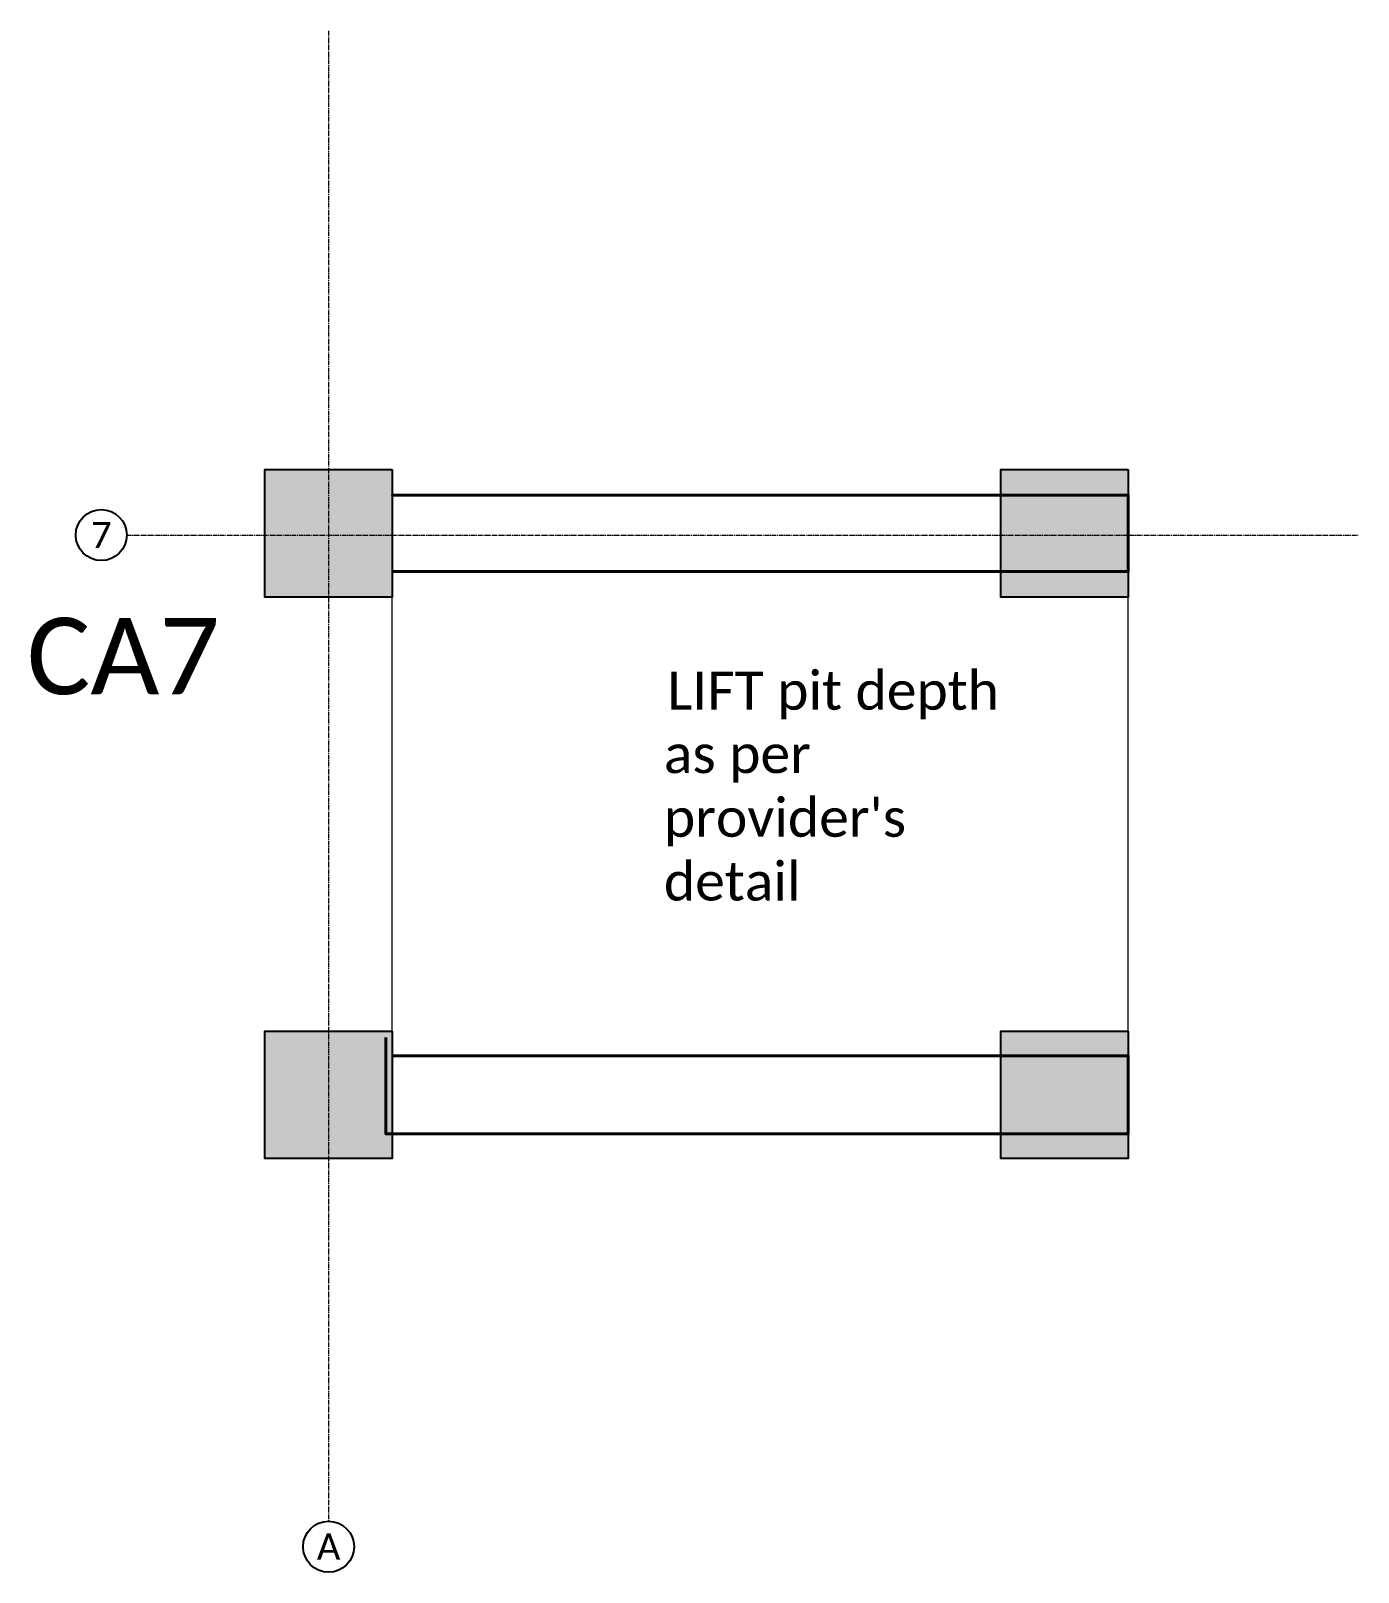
# Model space of a CAD drawing. Header units: inches. Extents: x 0 to 162649, y -36601 to -26324.
# Drawn here: x 158959.6 to 159168.1, y -30911.4 to -30669.4 of the extents above; entities that cross this region are included whole.
import ezdxf
from ezdxf.enums import TextEntityAlignment as Align

# ---------------------------------------------------------------- set-up
doc = ezdxf.new("R2010")
doc.units = ezdxf.units.IN
doc.header["$MEASUREMENT"] = 0
doc.linetypes.add('CENTER2', pattern=[1.125, 0.75, -0.125, 0.125, -0.125])
for name, color, linetype, lineweight in [('hatch', 252, 'Continuous', 0), ('OL_AR_Center line', 253, 'CENTER2', 13), ('OL_AR_Hatch', 253, 'Continuous', 0), ('OL_AR_Text', 140, 'Continuous', 5)]:
    doc.layers.add(name, color=color, linetype=linetype, lineweight=lineweight)
doc.styles.add('1-12 Annotative', font='calibri.ttf', dxfattribs={"height": 0.083333})
doc.styles.add('1-16 Annotative Text', font='calibri.ttf', dxfattribs={"height": 0.0625})
doc.styles.add('1-8 Annotative Text', font='calibri.ttf', dxfattribs={"height": 0.125})

msp = doc.modelspace()

# ---------------------------------------------------------------- texts
at = {"style": '1-12 Annotative'}
for tag, p in [('7', (158970.72, -30748.56)), ('A', (159006.41, -30907.34))]:
    msp.add_attdef(tag, text='', height=4.12, dxfattribs=at).set_placement(p, align=Align.MIDDLE_CENTER)
at = {"layer": 'OL_AR_Text', "insert": (158959.03, -30761.56), "char_height": 12, "attachment_point": 1, "style": '1-8 Annotative Text'}
msp.add_mtext('CA7', dxfattribs=at)
at = {"layer": 'OL_AR_Text', "char_height": 6, "width": 56.506, "attachment_point": 1, "style": '1-16 Annotative Text'}
for s, insert in [('\\A1;LIFT pit depth', (159059.59, -30769.99)), ("\\A1;as per provider's detail", (159059.06, -30779.93))]:
    msp.add_mtext(s, dxfattribs=dict(at, insert=insert))

# ---------------------------------------------------------------- hatches: boundary and pattern name
at = {"layer": 'hatch'}
h = msp.add_hatch(color=256, dxfattribs=at)
h.dxf.hatch_style = 1
h.paths.add_polyline_path([(159016.4, -30738.29), (159016.4, -30758.29), (158996.4, -30758.29), (158996.4, -30738.29)])
h = msp.add_hatch(color=256, dxfattribs=at)
h.dxf.hatch_style = 1
h.paths.add_polyline_path([(159131.99, -30738.29), (159131.99, -30758.29), (159111.99, -30758.29), (159111.99, -30738.29)])
h = msp.add_hatch(color=256, dxfattribs=at)
h.dxf.hatch_style = 1
h.paths.add_polyline_path([(159016.4, -30826.43), (159016.4, -30846.43), (158996.4, -30846.43), (158996.4, -30826.43)])
h = msp.add_hatch(color=256, dxfattribs=at)
h.dxf.hatch_style = 1
h.paths.add_polyline_path([(159131.99, -30826.43), (159131.99, -30846.43), (159111.99, -30846.43), (159111.99, -30826.43)])

# ---------------------------------------------------------------- linework, layer by layer
for points in [[(159016.4, -30738.29), (159016.4, -30758.29), (158996.4, -30758.29), (158996.4, -30738.29), (159016.4, -30738.29)], [(159131.99, -30738.29), (159131.99, -30758.29), (159111.99, -30758.29), (159111.99, -30738.29), (159131.99, -30738.29)], [(159016.4, -30826.43), (159016.4, -30846.43), (158996.4, -30846.43), (158996.4, -30826.43), (159016.4, -30826.43)], [(159131.99, -30826.43), (159131.99, -30846.43), (159111.99, -30846.43), (159111.99, -30826.43), (159131.99, -30826.43)]]:
    msp.add_lwpolyline(points)
for centre in [(158970.71, -30748.57), (159006.4, -30907.36), (159006.4, -30907.36)]:
    msp.add_circle(centre, 4)
at = {"layer": 'OL_AR_Center line'}
for p, q in [((159006.4, -30669.42), (159006.4, -30903.36)), ((159006.4, -30669.42), (159006.4, -30903.36)), ((158974.71, -30748.57), (159137.96, -30748.57)), ((158974.71, -30748.57), (159168.09, -30748.57))]:
    msp.add_line(p, q, dxfattribs=at)
at = {"layer": 'OL_AR_Hatch'}
for p, q in [((159131.99, -30829.29), (159131.99, -30753.29)), ((159016.4, -30826.43), (159016.4, -30758.29))]:
    msp.add_line(p, q, dxfattribs=at)
at = {"layer": 'OL_AR_Hatch', "lineweight": 40}
for points in [[(159016.4, -30754.29), (159122.99, -30754.29), (159122.99, -30754.29), (159131.99, -30754.29), (159131.99, -30742.29), (159016.4, -30742.29), (159016.4, -30742.29)], [(159015.4, -30827.43), (159015.4, -30842.57), (159131.99, -30842.57), (159131.99, -30830.29), (159122.99, -30830.29)], [(159122.99, -30830.29), (159122.99, -30830.29), (159016.4, -30830.29)]]:
    msp.add_lwpolyline(points, dxfattribs=at)

msp.set_redraw_order([(e.dxf.handle, doc.entitydb.next_handle()) for e in msp.query("TEXT MTEXT ATTDEF DIMENSION ARC_DIMENSION")])  # texts and dimensions are drawn at this point

doc.saveas('drawing.dxf')
